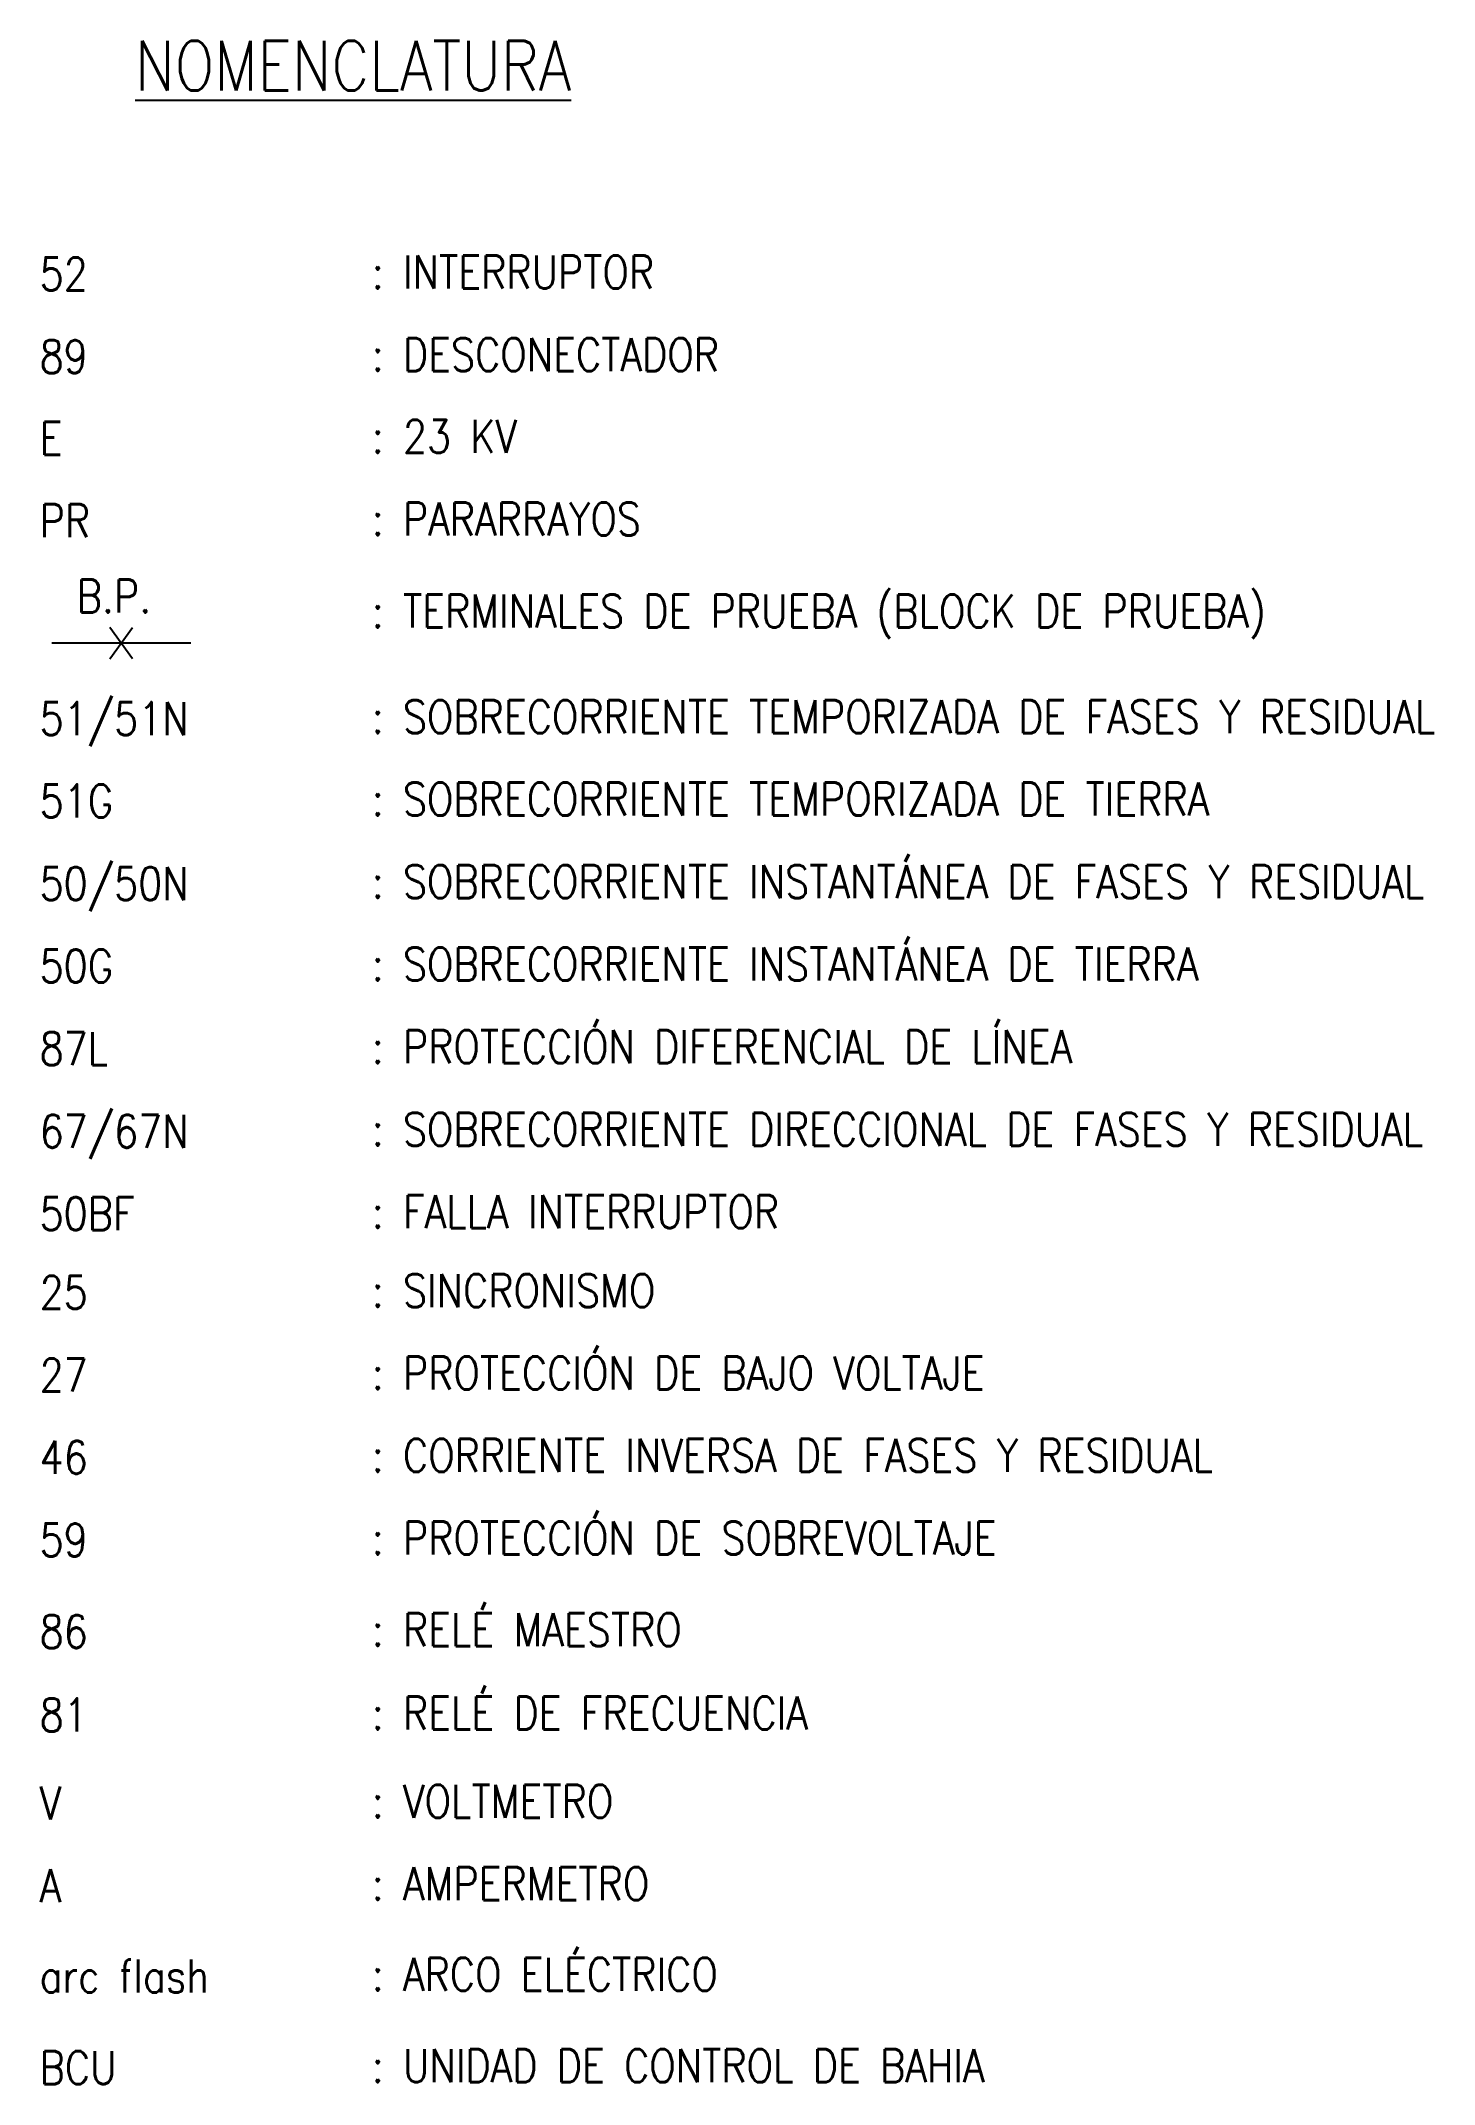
# Model space of a CAD drawing. Header units: millimetres. Extents: x 9982696 to 10277415, y 3207660 to 3335318.
# Drawn here: x 10016532.8 to 10016608.1, y 3335207.7 to 3335318 of the extents above; entities that cross this region are included whole.
import ezdxf

# ---------------------------------------------------------------- set-up
doc = ezdxf.new("R2010")
doc.units = ezdxf.units.MM
doc.header["$LTSCALE"] = 2
for name, color, linetype in [('DATOS', 3, 'Continuous'), ('DIAGRAMA', 30, 'Continuous'), ('Textos', 7, 'Continuous')]:
    doc.layers.add(name, color=color, linetype=linetype)
doc.styles.add('ROMANS', font='romans.shx', dxfattribs={"width": 0.85})

msp = doc.modelspace()

# ---------------------------------------------------------------- texts
at = {"layer": 'DATOS', "linetype": 'Continuous', "style": 'ROMANS', "width": 0.85}
for s, height, p in [('52', 1.781, (10016532.78, 3335304.57)), ('89', 1.781, (10016532.78, 3335300.11)), ('E', 1.78, (10016532.78, 3335295.7)), ('PR', 1.781, (10016532.78, 3335291.25)), ('B.P.', 1.781, (10016534.78, 3335287.18)), ('51/51N', 1.781, (10016532.78, 3335280.57)), ('51G', 1.781, (10016532.78, 3335276.12)), ('50/50N', 1.781, (10016532.78, 3335271.66)), ('50G', 1.781, (10016532.78, 3335267.21)), ('87L', 1.781, (10016532.78, 3335262.75)), ('67/67N', 1.781, (10016532.78, 3335258.29)), ('50BF', 1.781, (10016532.78, 3335253.84)), ('25', 1.781, (10016532.78, 3335249.59)), ('27', 1.781, (10016532.78, 3335245.13)), ('46', 1.781, (10016532.78, 3335240.68)), ('59', 1.781, (10016532.78, 3335236.23)), ('86', 1.781, (10016532.78, 3335231.28)), ('81', 1.781, (10016532.78, 3335226.78)), ('V', 1.78, (10016532.78, 3335222.02)), ('A', 1.78, (10016532.78, 3335217.57)), ('arc flash', 1.781, (10016532.78, 3335212.68)), ('BCU', 1.781, (10016532.78, 3335207.74))]:
    msp.add_text(s, height=height, dxfattribs=at).set_placement(p)
at = {"layer": 'Textos', "color": 3, "linetype": 'Continuous', "style": 'ROMANS', "width": 0.85}
msp.add_text('%%UNOMENCLATURA', height=2.6719, dxfattribs=at).set_placement((10016537.93, 3335315.37))
at = {"layer": 'Textos', "linetype": 'Continuous', "style": 'ROMANS', "width": 0.85}
for s, height, p in [(': INTERRUPTOR', 1.7813, (10016550.71, 3335304.67)), (': DESCONECTADOR', 1.7813, (10016550.71, 3335300.22)), (': 23 KV', 1.781, (10016550.71, 3335295.8)), (': PARARRAYOS', 1.7813, (10016550.71, 3335291.35)), (': TERMINALES DE PRUEBA (BLOCK DE PRUEBA)', 1.7813, (10016550.71, 3335286.37)), (': SOBRECORRIENTE TEMPORIZADA DE FASES Y RESIDUAL', 1.7813, (10016550.71, 3335280.67)), (': SOBRECORRIENTE TEMPORIZADA DE TIERRA', 1.7813, (10016550.71, 3335276.22)), (': SOBRECORRIENTE INSTANTÁNEA DE FASES Y RESIDUAL', 1.7813, (10016550.71, 3335271.77)), (': SOBRECORRIENTE INSTANTÁNEA DE TIERRA', 1.7813, (10016550.71, 3335267.31)), (': PROTECCIÓN DIFERENCIAL DE LÍNEA', 1.7813, (10016550.71, 3335262.85)), (': SOBRECORRIENTE DIRECCIONAL DE FASES Y RESIDUAL', 1.7813, (10016550.71, 3335258.4)), (': FALLA INTERRUPTOR', 1.7813, (10016550.71, 3335253.95)), (': SINCRONISMO', 1.7813, (10016550.71, 3335249.69)), (': PROTECCIÓN DE BAJO VOLTAJE', 1.7813, (10016550.71, 3335245.24)), (': CORRIENTE INVERSA DE FASES Y RESIDUAL', 1.7813, (10016550.71, 3335240.79)), (': PROTECCIÓN DE SOBREVOLTAJE', 1.7813, (10016550.71, 3335236.33)), (': RELÉ MAESTRO', 1.7813, (10016550.71, 3335231.39)), (': RELÉ DE FRECUENCIA', 1.7813, (10016550.71, 3335226.88)), (': VOLTMETRO', 1.7813, (10016550.71, 3335222.12)), (': AMPERMETRO', 1.7813, (10016550.71, 3335217.67)), (': ARCO ELÉCTRICO', 1.7813, (10016550.71, 3335212.78)), (': UNIDAD DE CONTROL DE BAHIA', 1.7813, (10016550.71, 3335207.84))]:
    msp.add_text(s, height=height, dxfattribs=at).set_placement(p)

# ---------------------------------------------------------------- linework, layer by layer
at = {"layer": 'DIAGRAMA', "linetype": 'Continuous', "ltscale": 15}
msp.add_line((10016540.94, 3335285.53), (10016533.44, 3335285.53), dxfattribs=at)
at = {"layer": 'Textos'}
for p, q in [((10016537.79, 3335284.69), (10016536.56, 3335286.37)), ((10016537.79, 3335286.35), (10016536.56, 3335284.66))]:
    msp.add_line(p, q, dxfattribs=at)

msp.set_redraw_order([(e.dxf.handle, doc.entitydb.next_handle()) for e in msp.query("TEXT MTEXT ATTDEF DIMENSION ARC_DIMENSION")])  # texts and dimensions are drawn at this point

doc.saveas('drawing.dxf')
